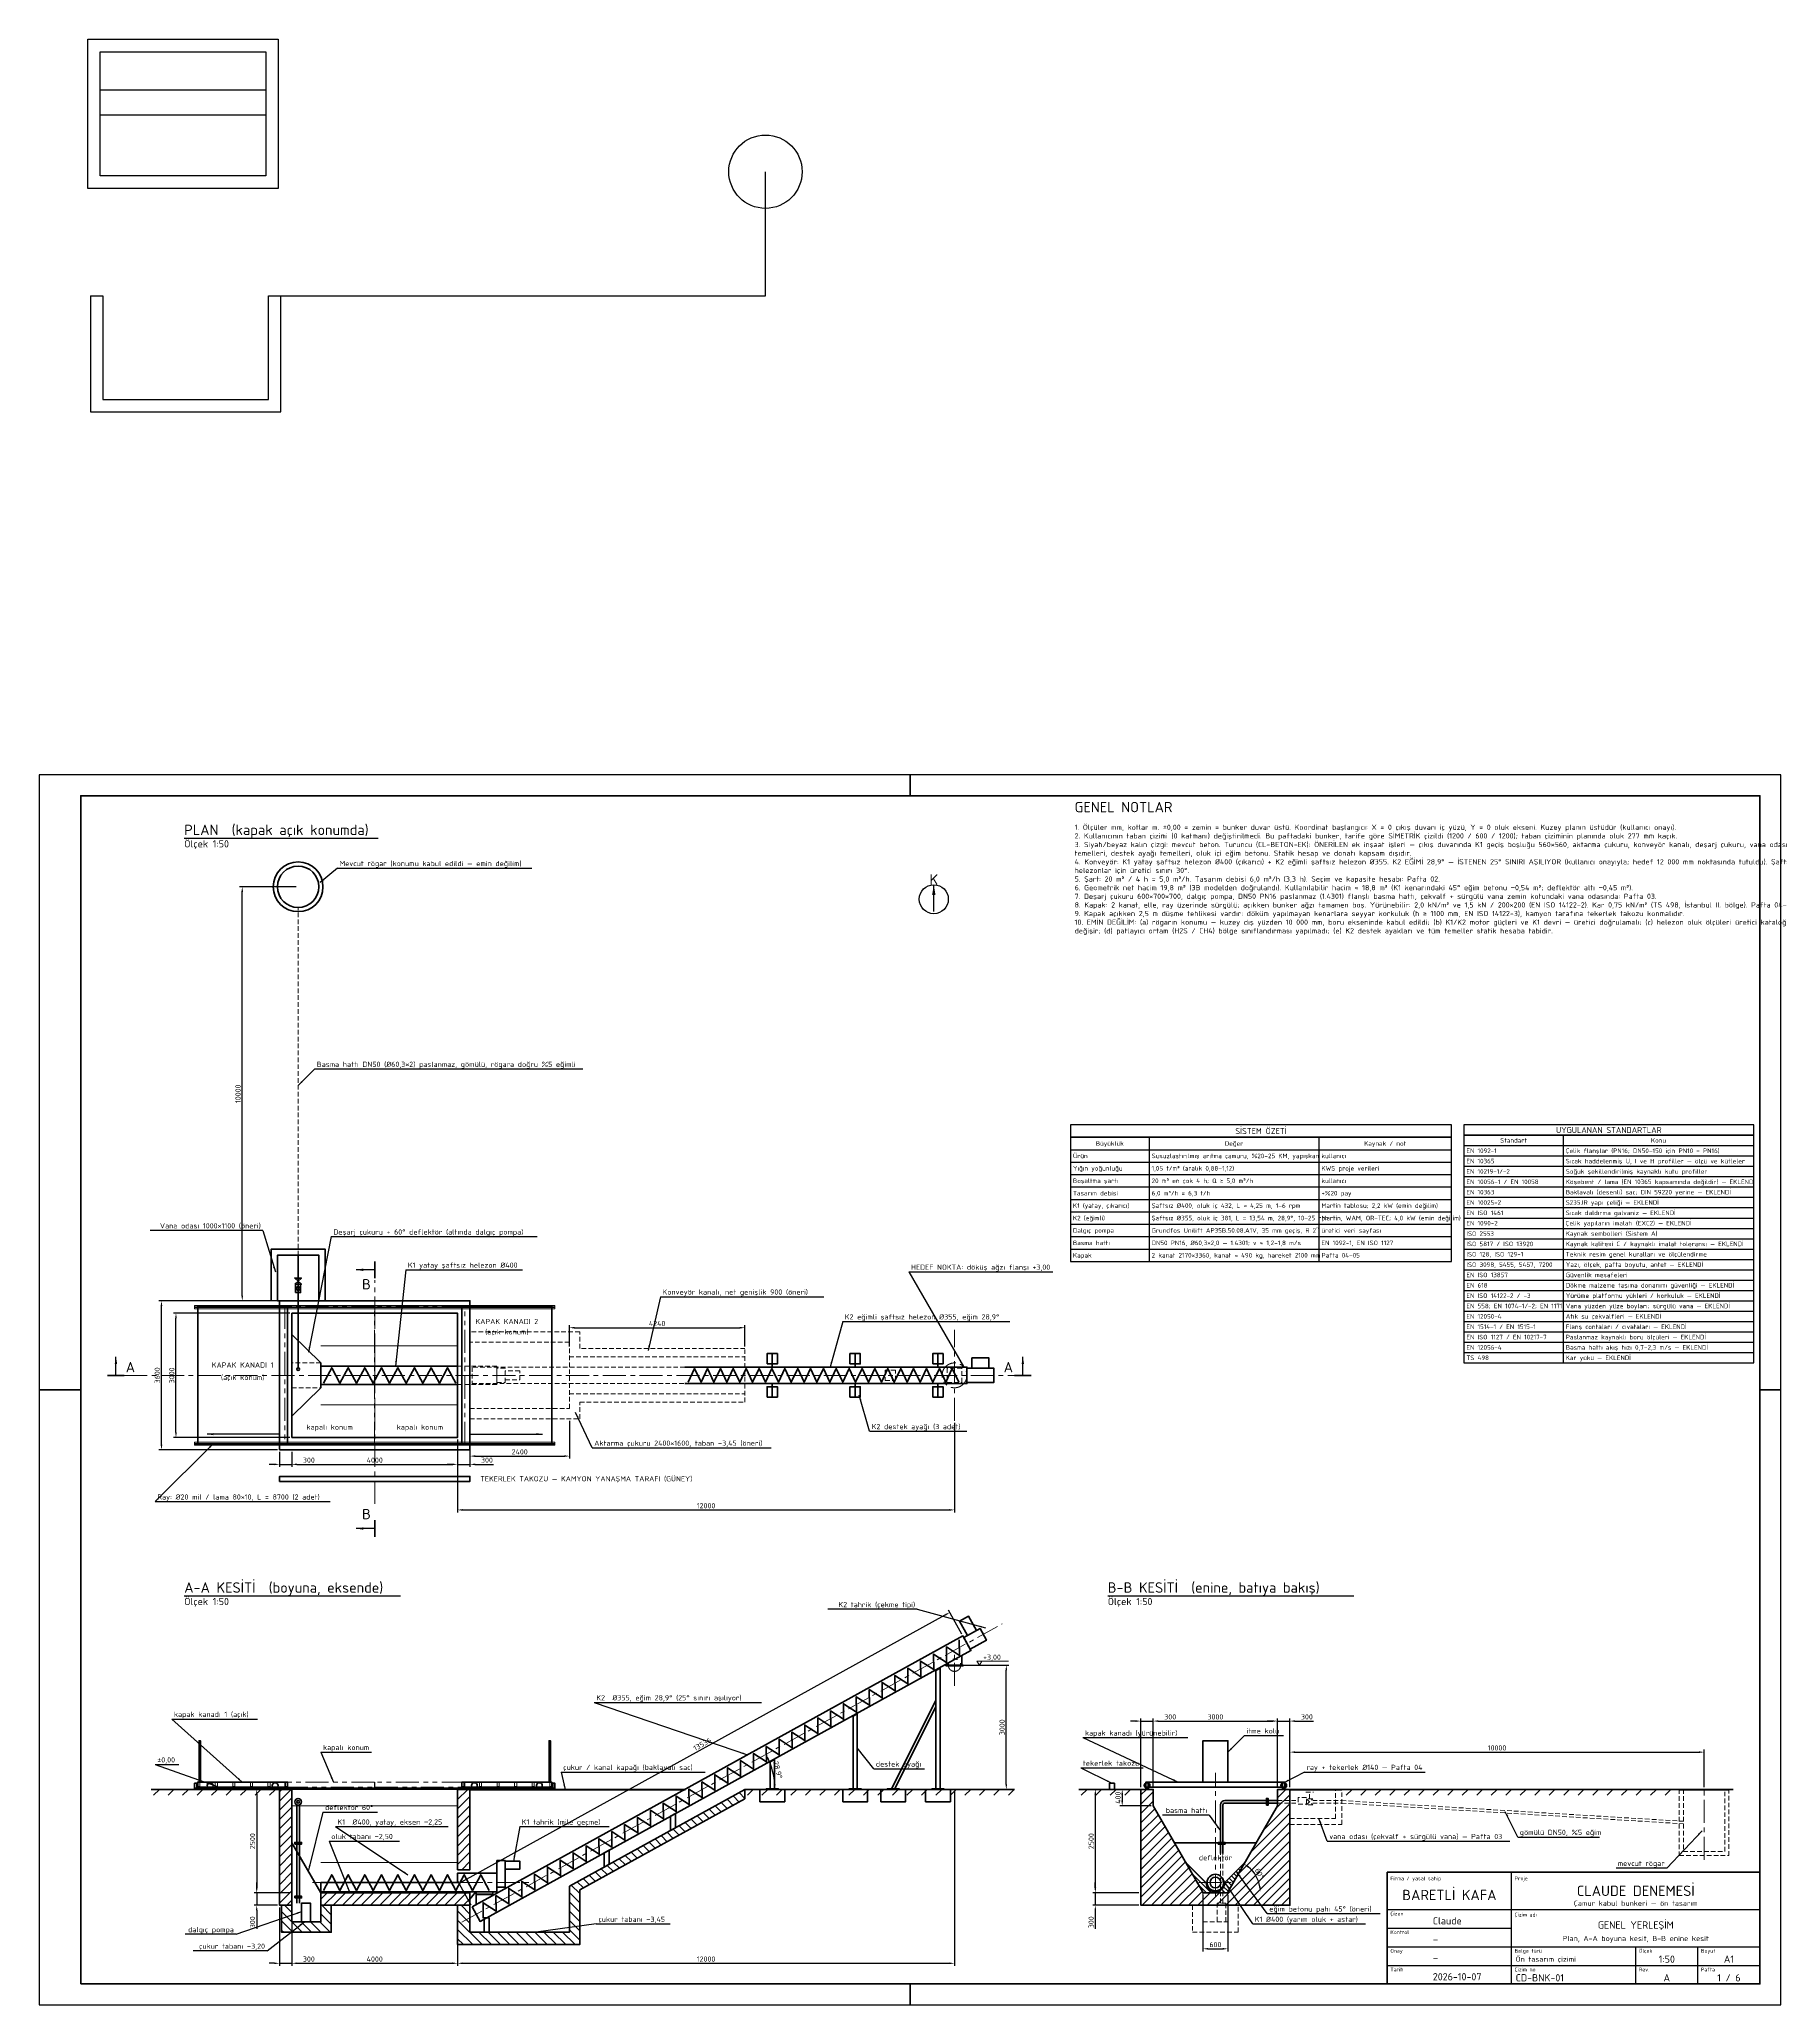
# Model space of a CAD drawing. Header units: millimetres. Extents: x 0 to 120410, y -42000 to 5469.
# Drawn here: x 0 to 42050, y -42000 to 5469 of the extents above; entities that cross this region are included whole.
import ezdxf
from ezdxf.enums import TextEntityAlignment as Align

# ---------------------------------------------------------------- set-up
doc = ezdxf.new("R2010")
doc.units = ezdxf.units.MM
for name, pattern in [('CENTER', [50.8, 31.75, -6.35, 6.35, -6.35]), ('HIDDEN', [9.525, 6.35, -3.175]), ('PHANTOM', [63.5, 31.75, -6.35, 6.35, -6.35, 6.35, -6.35])]:
    doc.linetypes.add(name, pattern=pattern)
for name, color, linetype, lineweight in [('CL-ANTET', 7, 'Continuous', 70), ('CL-ANTET-INCE', 7, 'Continuous', 25), ('CL-BETON', 7, 'Continuous', 50), ('CL-BETON-EK', 30, 'Continuous', 50), ('CL-BETON-EK-G', 30, 'HIDDEN', 18), ('CL-BORU', 3, 'Continuous', 35), ('CL-BORU-G', 3, 'HIDDEN', 18), ('CL-CELIK', 4, 'Continuous', 35), ('CL-EKSEN', 1, 'CENTER', 18), ('CL-GIZLI', 9, 'HIDDEN', 18), ('CL-HAYALET', 9, 'PHANTOM', 18), ('CL-INCE', 7, 'Continuous', 18), ('CL-KAPAK', 6, 'Continuous', 35), ('CL-KONVEYOR', 5, 'Continuous', 35), ('CL-OLCU', 2, 'Continuous', 18), ('CL-TABLO', 7, 'Continuous', 25), ('CL-TARAMA', 8, 'Continuous', 18), ('CL-YAZI', 7, 'Continuous', 25), ('CL-ZEMIN', 8, 'Continuous', 35)]:
    doc.layers.add(name, color=color, linetype=linetype, lineweight=lineweight)
doc.styles.add('CL-ISO', font='isocpeur.ttf')
doc.dimstyles.new('CL-S50', dxfattribs={"dimscale": 50, "dimtxt": 2.5, "dimasz": 2.5, "dimexe": 1.25, "dimexo": 1, "dimgap": 0.8, "dimtad": 1, "dimdec": 0, "dimtxsty": 'CL-ISO', "dimcen": 2.5, "dimadec": 1, "dimazin": 0, "dimtfac": 1, "dimtmove": 0, "dimatfit": 3, "dimfxl": 1, "dimarcsym": 0})

# ---------------------------------------------------------------- blocks, each defined once
blk = doc.blocks.new('*D272')
at = {"layer": 'CL-OLCU', "color": 0, "lineweight": -2, "transparency": 16777216}
for p, q in [((5675, -28950), (5550, -28950)), ((5800, -28650), (5800, -29012)), ((5800, -28950), (6100, -28950)), ((6100, -28650), (6100, -29012)), ((6225, -28950), (6668, -28950))]:
    blk.add_line(p, q, dxfattribs=at)
at = {"layer": 'CL-OLCU', "color": 0, "transparency": 16777216}
for points in [[(5675, -28929), (5675, -28971), (5800, -28950)], [(6225, -28929), (6225, -28971), (6100, -28950)]]:
    blk.add_solid(points, dxfattribs=at)
at = {"layer": 'Defpoints', "color": 0, "transparency": 16777216}
for p in [(5800, -28600), (6100, -28600), (6100, -28950)]:
    blk.add_point(p, dxfattribs=at)
at = {"layer": 'CL-OLCU', "color": 0, "transparency": 16777216, "insert": (6509, -28848), "char_height": 125, "attachment_point": 5, "style": 'CL-ISO'}
blk.add_mtext('300', dxfattribs=at)
blk = doc.blocks.new('*D273')
at = {"layer": 'CL-OLCU', "color": 0, "lineweight": -2, "transparency": 16777216}
for p, q in [((6100, -28650), (6100, -29012)), ((6225, -28950), (9975, -28950)), ((10100, -28650), (10100, -29012))]:
    blk.add_line(p, q, dxfattribs=at)
at = {"layer": 'CL-OLCU', "color": 0, "transparency": 16777216}
for points in [[(6225, -28929), (6225, -28971), (6100, -28950)], [(9975, -28929), (9975, -28971), (10100, -28950)]]:
    blk.add_solid(points, dxfattribs=at)
at = {"layer": 'Defpoints', "color": 0, "transparency": 16777216}
for p in [(6100, -28600), (10100, -28600), (10100, -28950)]:
    blk.add_point(p, dxfattribs=at)
at = {"layer": 'CL-OLCU', "color": 0, "transparency": 16777216, "insert": (8100, -28848), "char_height": 125, "attachment_point": 5, "style": 'CL-ISO'}
blk.add_mtext('4000', dxfattribs=at)
blk = doc.blocks.new('*D274')
at = {"layer": 'CL-OLCU', "color": 0, "lineweight": -2, "transparency": 16777216}
for p, q in [((9975, -28950), (9850, -28950)), ((10100, -28650), (10100, -29012)), ((10100, -28950), (10400, -28950)), ((10400, -28650), (10400, -29012)), ((10525, -28950), (10968, -28950))]:
    blk.add_line(p, q, dxfattribs=at)
at = {"layer": 'CL-OLCU', "color": 0, "transparency": 16777216}
for points in [[(9975, -28929), (9975, -28971), (10100, -28950)], [(10525, -28929), (10525, -28971), (10400, -28950)]]:
    blk.add_solid(points, dxfattribs=at)
at = {"layer": 'Defpoints', "color": 0, "transparency": 16777216}
for p in [(10100, -28600), (10400, -28600), (10400, -28950)]:
    blk.add_point(p, dxfattribs=at)
at = {"layer": 'CL-OLCU', "color": 0, "transparency": 16777216, "insert": (10809, -28848), "char_height": 125, "attachment_point": 5, "style": 'CL-ISO'}
blk.add_mtext('300', dxfattribs=at)
blk = doc.blocks.new('*D275')
at = {"layer": 'CL-OLCU', "color": 0, "lineweight": -2, "transparency": 16777216}
for p, q in [((22100, -27950), (22100, -30112)), ((10100, -28350), (10100, -30112)), ((10225, -30050), (21975, -30050))]:
    blk.add_line(p, q, dxfattribs=at)
at = {"layer": 'CL-OLCU', "color": 0, "transparency": 16777216}
for points in [[(10225, -30029), (10225, -30071), (10100, -30050)], [(21975, -30029), (21975, -30071), (22100, -30050)]]:
    blk.add_solid(points, dxfattribs=at)
at = {"layer": 'Defpoints', "color": 0, "transparency": 16777216}
for p in [(22100, -27900), (10100, -28300), (22100, -30050)]:
    blk.add_point(p, dxfattribs=at)
at = {"layer": 'CL-OLCU', "color": 0, "transparency": 16777216, "insert": (16100, -29948), "char_height": 125, "attachment_point": 5, "style": 'CL-ISO'}
blk.add_mtext('12000', dxfattribs=at)
blk = doc.blocks.new('*D276')
at = {"layer": 'CL-OLCU', "color": 0, "lineweight": -2, "transparency": 16777216}
for p, q in [((6050, -25300), (3238, -25300)), ((3300, -28175), (3300, -25425)), ((6050, -28300), (3238, -28300))]:
    blk.add_line(p, q, dxfattribs=at)
at = {"layer": 'CL-OLCU', "color": 0, "transparency": 16777216}
for points in [[(3279, -25425), (3321, -25425), (3300, -25300)], [(3279, -28175), (3321, -28175), (3300, -28300)]]:
    blk.add_solid(points, dxfattribs=at)
at = {"layer": 'Defpoints', "color": 0, "transparency": 16777216}
for p in [(3300, -25300), (6100, -25300), (6100, -28300)]:
    blk.add_point(p, dxfattribs=at)
at = {"layer": 'CL-OLCU', "color": 0, "transparency": 16777216, "insert": (3197, -26800), "char_height": 125, "attachment_point": 5, "rotation": 90, "style": 'CL-ISO'}
blk.add_mtext('3000', dxfattribs=at)
blk = doc.blocks.new('*D277')
at = {"layer": 'CL-OLCU', "color": 0, "lineweight": -2, "transparency": 16777216}
for p, q in [((5750, -25000), (2888, -25000)), ((2950, -28475), (2950, -25125)), ((5750, -28600), (2888, -28600))]:
    blk.add_line(p, q, dxfattribs=at)
at = {"layer": 'CL-OLCU', "color": 0, "transparency": 16777216}
for points in [[(2929, -25125), (2971, -25125), (2950, -25000)], [(2929, -28475), (2971, -28475), (2950, -28600)]]:
    blk.add_solid(points, dxfattribs=at)
at = {"layer": 'Defpoints', "color": 0, "transparency": 16777216}
for p in [(2950, -25000), (5800, -25000), (5800, -28600)]:
    blk.add_point(p, dxfattribs=at)
at = {"layer": 'CL-OLCU', "color": 0, "transparency": 16777216, "insert": (2847, -26800), "char_height": 125, "attachment_point": 5, "rotation": 90, "style": 'CL-ISO'}
blk.add_mtext('3600', dxfattribs=at)
blk = doc.blocks.new('*D278')
at = {"layer": 'CL-OLCU', "color": 0, "lineweight": -2, "transparency": 16777216}
for p, q in [((6200, -15000), (4838, -15000)), ((4900, -24875), (4900, -15125)), ((6200, -25000), (4838, -25000))]:
    blk.add_line(p, q, dxfattribs=at)
at = {"layer": 'CL-OLCU', "color": 0, "transparency": 16777216}
for points in [[(4879, -15125), (4921, -15125), (4900, -15000)], [(4879, -24875), (4921, -24875), (4900, -25000)]]:
    blk.add_solid(points, dxfattribs=at)
at = {"layer": 'Defpoints', "color": 0, "transparency": 16777216}
for p in [(4900, -15000), (6250, -15000), (6250, -25000)]:
    blk.add_point(p, dxfattribs=at)
at = {"layer": 'CL-OLCU', "color": 0, "transparency": 16777216, "insert": (4798, -20000), "char_height": 125, "attachment_point": 5, "rotation": 90, "style": 'CL-ISO'}
blk.add_mtext('10000', dxfattribs=at)
blk = doc.blocks.new('*D279')
at = {"layer": 'CL-OLCU', "color": 0, "lineweight": -2, "transparency": 16777216}
for p, q in [((10400, -27900), (10400, -28812)), ((12800, -27900), (12800, -28812)), ((10525, -28750), (12675, -28750))]:
    blk.add_line(p, q, dxfattribs=at)
at = {"layer": 'CL-OLCU', "color": 0, "transparency": 16777216}
for points in [[(10525, -28729), (10525, -28771), (10400, -28750)], [(12675, -28729), (12675, -28771), (12800, -28750)]]:
    blk.add_solid(points, dxfattribs=at)
at = {"layer": 'Defpoints', "color": 0, "transparency": 16777216}
for p in [(10400, -27850), (12800, -27850), (12800, -28750)]:
    blk.add_point(p, dxfattribs=at)
at = {"layer": 'CL-OLCU', "color": 0, "transparency": 16777216, "insert": (11600, -28648), "char_height": 125, "attachment_point": 5, "style": 'CL-ISO'}
blk.add_mtext('2400', dxfattribs=at)
blk = doc.blocks.new('*D280')
at = {"layer": 'CL-OLCU', "color": 0, "lineweight": -2, "transparency": 16777216}
for p, q in [((12800, -26100), (12800, -25588)), ((17040, -26100), (17040, -25588)), ((12925, -25650), (16915, -25650))]:
    blk.add_line(p, q, dxfattribs=at)
at = {"layer": 'CL-OLCU', "color": 0, "transparency": 16777216}
for points in [[(12925, -25629), (12925, -25671), (12800, -25650)], [(16915, -25629), (16915, -25671), (17040, -25650)]]:
    blk.add_solid(points, dxfattribs=at)
at = {"layer": 'Defpoints', "color": 0, "transparency": 16777216}
for p in [(17040, -25650), (12800, -26150), (17040, -26150)]:
    blk.add_point(p, dxfattribs=at)
at = {"layer": 'CL-OLCU', "color": 0, "transparency": 16777216, "insert": (14920, -25548), "char_height": 125, "attachment_point": 5, "style": 'CL-ISO'}
blk.add_mtext('4240', dxfattribs=at)
blk = doc.blocks.new('*D281')
at = {"layer": 'CL-OLCU', "color": 0, "lineweight": -2, "transparency": 16777216}
for p, q in [((5800, -39650), (5800, -41062)), ((6100, -39650), (6100, -41062)), ((5675, -41000), (5550, -41000)), ((5800, -41000), (6100, -41000)), ((6225, -41000), (6668, -41000))]:
    blk.add_line(p, q, dxfattribs=at)
at = {"layer": 'CL-OLCU', "color": 0, "transparency": 16777216}
for points in [[(5675, -40979), (5675, -41021), (5800, -41000)], [(6225, -40979), (6225, -41021), (6100, -41000)]]:
    blk.add_solid(points, dxfattribs=at)
at = {"layer": 'Defpoints', "color": 0, "transparency": 16777216}
for p in [(5800, -39600), (6100, -39600), (6100, -41000)]:
    blk.add_point(p, dxfattribs=at)
at = {"layer": 'CL-OLCU', "color": 0, "transparency": 16777216, "insert": (6509, -40898), "char_height": 125, "attachment_point": 5, "style": 'CL-ISO'}
blk.add_mtext('300', dxfattribs=at)
blk = doc.blocks.new('*D282')
at = {"layer": 'CL-OLCU', "color": 0, "lineweight": -2, "transparency": 16777216}
for p, q in [((6100, -39650), (6100, -41062)), ((10100, -39650), (10100, -41062)), ((6225, -41000), (9975, -41000))]:
    blk.add_line(p, q, dxfattribs=at)
at = {"layer": 'CL-OLCU', "color": 0, "transparency": 16777216}
for points in [[(6225, -40979), (6225, -41021), (6100, -41000)], [(9975, -40979), (9975, -41021), (10100, -41000)]]:
    blk.add_solid(points, dxfattribs=at)
at = {"layer": 'Defpoints', "color": 0, "transparency": 16777216}
for p in [(6100, -39600), (10100, -39600), (10100, -41000)]:
    blk.add_point(p, dxfattribs=at)
at = {"layer": 'CL-OLCU', "color": 0, "transparency": 16777216, "insert": (8100, -40898), "char_height": 125, "attachment_point": 5, "style": 'CL-ISO'}
blk.add_mtext('4000', dxfattribs=at)
blk = doc.blocks.new('*D283')
at = {"layer": 'CL-OLCU', "color": 0, "lineweight": -2, "transparency": 16777216}
for p, q in [((22100, -36850), (22100, -41062)), ((10100, -39650), (10100, -41062)), ((10225, -41000), (21975, -41000))]:
    blk.add_line(p, q, dxfattribs=at)
at = {"layer": 'CL-OLCU', "color": 0, "transparency": 16777216}
for points in [[(10225, -40979), (10225, -41021), (10100, -41000)], [(21975, -40979), (21975, -41021), (22100, -41000)]]:
    blk.add_solid(points, dxfattribs=at)
at = {"layer": 'Defpoints', "color": 0, "transparency": 16777216}
for p in [(22100, -36800), (10100, -39600), (22100, -41000)]:
    blk.add_point(p, dxfattribs=at)
at = {"layer": 'CL-OLCU', "color": 0, "transparency": 16777216, "insert": (16100, -40898), "char_height": 125, "attachment_point": 5, "style": 'CL-ISO'}
blk.add_mtext('12000', dxfattribs=at)
blk = doc.blocks.new('*D284')
at = {"layer": 'CL-OLCU', "color": 0, "lineweight": -2, "transparency": 16777216}
for p, q in [((22150, -33800), (23413, -33800)), ((23350, -36675), (23350, -33925)), ((22150, -36800), (23413, -36800))]:
    blk.add_line(p, q, dxfattribs=at)
at = {"layer": 'CL-OLCU', "color": 0, "transparency": 16777216}
for points in [[(23329, -33925), (23371, -33925), (23350, -33800)], [(23329, -36675), (23371, -36675), (23350, -36800)]]:
    blk.add_solid(points, dxfattribs=at)
at = {"layer": 'Defpoints', "color": 0, "transparency": 16777216}
for p in [(22100, -33800), (23350, -33800), (22100, -36800)]:
    blk.add_point(p, dxfattribs=at)
at = {"layer": 'CL-OLCU', "color": 0, "transparency": 16777216, "insert": (23248, -35300), "char_height": 125, "attachment_point": 5, "rotation": 90, "style": 'CL-ISO'}
blk.add_mtext('3000', dxfattribs=at)
blk = doc.blocks.new('*D285')
at = {"layer": 'CL-OLCU', "color": 0, "lineweight": -2, "transparency": 16777216}
for p, q in [((6050, -36800), (5188, -36800)), ((5250, -36925), (5250, -39175)), ((6050, -39300), (5188, -39300))]:
    blk.add_line(p, q, dxfattribs=at)
at = {"layer": 'CL-OLCU', "color": 0, "transparency": 16777216}
for points in [[(5229, -36925), (5271, -36925), (5250, -36800)], [(5229, -39175), (5271, -39175), (5250, -39300)]]:
    blk.add_solid(points, dxfattribs=at)
at = {"layer": 'Defpoints', "color": 0, "transparency": 16777216}
for p in [(6100, -36800), (5250, -39300), (6100, -39300)]:
    blk.add_point(p, dxfattribs=at)
at = {"layer": 'CL-OLCU', "color": 0, "transparency": 16777216, "insert": (5147, -38050), "char_height": 125, "attachment_point": 5, "rotation": 90, "style": 'CL-ISO'}
blk.add_mtext('2500', dxfattribs=at)
blk = doc.blocks.new('*D286')
at = {"layer": 'CL-OLCU', "color": 0, "lineweight": -2, "transparency": 16777216}
for p, q in [((5750, -39300), (5188, -39300)), ((5250, -39175), (5250, -39050)), ((5250, -39300), (5250, -39600)), ((5750, -39600), (5188, -39600)), ((5250, -39725), (5250, -40168))]:
    blk.add_line(p, q, dxfattribs=at)
at = {"layer": 'CL-OLCU', "color": 0, "transparency": 16777216}
for points in [[(5229, -39175), (5271, -39175), (5250, -39300)], [(5229, -39725), (5271, -39725), (5250, -39600)]]:
    blk.add_solid(points, dxfattribs=at)
at = {"layer": 'Defpoints', "color": 0, "transparency": 16777216}
for p in [(5800, -39300), (5250, -39600), (5800, -39600)]:
    blk.add_point(p, dxfattribs=at)
at = {"layer": 'CL-OLCU', "color": 0, "transparency": 16777216, "insert": (5147, -40009), "char_height": 125, "attachment_point": 5, "rotation": 90, "style": 'CL-ISO'}
blk.add_mtext('300', dxfattribs=at)
blk = doc.blocks.new('*D287')
at = {"layer": 'CL-OLCU', "color": 0, "lineweight": -2, "transparency": 16777216}
blk.add_arc((16013, -36800), 1751, 4.0908, 24.8092, dxfattribs=at)
at = {"layer": 'CL-OLCU', "color": 0, "transparency": 16777216}
for points in [[(17584, -36075), (17621, -36056), (17546, -35954)], [(17781, -36674), (17739, -36676), (17764, -36800)]]:
    blk.add_solid(points, dxfattribs=at)
at = {"layer": 'Defpoints', "color": 0, "transparency": 16777216}
for p in [(17939, -35737), (17740, -36507), (16013, -36800), (16013, -36800), (18213, -36800)]:
    blk.add_point(p, dxfattribs=at)
at = {"layer": 'CL-OLCU', "color": 0, "transparency": 16777216, "insert": (17820, -36334), "char_height": 125, "attachment_point": 5, "rotation": 284.45, "style": 'CL-ISO'}
blk.add_mtext('28,9°', dxfattribs=at)
blk = doc.blocks.new('*D288')
at = {"layer": 'CL-OLCU', "color": 0, "lineweight": -2, "transparency": 16777216}
for p, q in [((10246, -39007), (21877, -32586)), ((22277, -33051), (21957, -32471)), ((10427, -39593), (10107, -39013))]:
    blk.add_line(p, q, dxfattribs=at)
at = {"layer": 'CL-OLCU', "color": 0, "transparency": 16777216}
for points in [[(21867, -32568), (21887, -32605), (21987, -32526)], [(10236, -38989), (10256, -39025), (10137, -39067)]]:
    blk.add_solid(points, dxfattribs=at)
at = {"layer": 'Defpoints', "color": 0, "transparency": 16777216}
for p in [(21987, -32526), (22301, -33095), (10451, -39636)]:
    blk.add_point(p, dxfattribs=at)
at = {"layer": 'CL-OLCU', "color": 0, "transparency": 16777216, "insert": (16012, -35707), "char_height": 125, "attachment_point": 5, "rotation": 28.9, "style": 'CL-ISO'}
blk.add_mtext('13536', dxfattribs=at)
blk = doc.blocks.new('*D289')
at = {"layer": 'CL-OLCU', "color": 0, "lineweight": -2, "transparency": 16777216}
for p, q in [((26600, -36750), (26600, -35088)), ((26900, -36750), (26900, -35088)), ((26475, -35150), (26350, -35150)), ((26600, -35150), (26900, -35150)), ((27025, -35150), (27468, -35150))]:
    blk.add_line(p, q, dxfattribs=at)
at = {"layer": 'CL-OLCU', "color": 0, "transparency": 16777216}
for points in [[(26475, -35129), (26475, -35171), (26600, -35150)], [(27025, -35129), (27025, -35171), (26900, -35150)]]:
    blk.add_solid(points, dxfattribs=at)
at = {"layer": 'Defpoints', "color": 0, "transparency": 16777216}
for p in [(26900, -35150), (26600, -36800), (26900, -36800)]:
    blk.add_point(p, dxfattribs=at)
at = {"layer": 'CL-OLCU', "color": 0, "transparency": 16777216, "insert": (27309, -35048), "char_height": 125, "attachment_point": 5, "style": 'CL-ISO'}
blk.add_mtext('300', dxfattribs=at)
blk = doc.blocks.new('*D290')
at = {"layer": 'CL-OLCU', "color": 0, "lineweight": -2, "transparency": 16777216}
for p, q in [((26900, -36750), (26900, -35088)), ((29900, -36750), (29900, -35088)), ((27025, -35150), (29775, -35150))]:
    blk.add_line(p, q, dxfattribs=at)
at = {"layer": 'CL-OLCU', "color": 0, "transparency": 16777216}
for points in [[(27025, -35129), (27025, -35171), (26900, -35150)], [(29775, -35129), (29775, -35171), (29900, -35150)]]:
    blk.add_solid(points, dxfattribs=at)
at = {"layer": 'Defpoints', "color": 0, "transparency": 16777216}
for p in [(29900, -35150), (26900, -36800), (29900, -36800)]:
    blk.add_point(p, dxfattribs=at)
at = {"layer": 'CL-OLCU', "color": 0, "transparency": 16777216, "insert": (28400, -35048), "char_height": 125, "attachment_point": 5, "style": 'CL-ISO'}
blk.add_mtext('3000', dxfattribs=at)
blk = doc.blocks.new('*D291')
at = {"layer": 'CL-OLCU', "color": 0, "lineweight": -2, "transparency": 16777216}
for p, q in [((29900, -36750), (29900, -35088)), ((30200, -36750), (30200, -35088)), ((29775, -35150), (29650, -35150)), ((29900, -35150), (30200, -35150)), ((30325, -35150), (30768, -35150))]:
    blk.add_line(p, q, dxfattribs=at)
at = {"layer": 'CL-OLCU', "color": 0, "transparency": 16777216}
for points in [[(29775, -35129), (29775, -35171), (29900, -35150)], [(30325, -35129), (30325, -35171), (30200, -35150)]]:
    blk.add_solid(points, dxfattribs=at)
at = {"layer": 'Defpoints', "color": 0, "transparency": 16777216}
for p in [(30200, -35150), (29900, -36800), (30200, -36800)]:
    blk.add_point(p, dxfattribs=at)
at = {"layer": 'CL-OLCU', "color": 0, "transparency": 16777216, "insert": (30609, -35048), "char_height": 125, "attachment_point": 5, "style": 'CL-ISO'}
blk.add_mtext('300', dxfattribs=at)
blk = doc.blocks.new('*D292')
at = {"layer": 'CL-OLCU', "color": 0, "lineweight": -2, "transparency": 16777216}
for p, q in [((26850, -36800), (26088, -36800)), ((26150, -36925), (26150, -37075)), ((26850, -37200), (26088, -37200))]:
    blk.add_line(p, q, dxfattribs=at)
at = {"layer": 'CL-OLCU', "color": 0, "transparency": 16777216}
for points in [[(26129, -36925), (26171, -36925), (26150, -36800)], [(26129, -37075), (26171, -37075), (26150, -37200)]]:
    blk.add_solid(points, dxfattribs=at)
at = {"layer": 'Defpoints', "color": 0, "transparency": 16777216}
for p in [(26900, -36800), (26150, -37200), (26900, -37200)]:
    blk.add_point(p, dxfattribs=at)
at = {"layer": 'CL-OLCU', "color": 0, "transparency": 16777216, "insert": (26048, -37000), "char_height": 125, "attachment_point": 5, "rotation": 90, "style": 'CL-ISO'}
blk.add_mtext('400', dxfattribs=at)
blk = doc.blocks.new('*D293')
at = {"layer": 'CL-OLCU', "color": 0, "lineweight": -2, "transparency": 16777216}
for p, q in [((26550, -36800), (25438, -36800)), ((25500, -36925), (25500, -39175)), ((26550, -39300), (25438, -39300))]:
    blk.add_line(p, q, dxfattribs=at)
at = {"layer": 'CL-OLCU', "color": 0, "transparency": 16777216}
for points in [[(25479, -36925), (25521, -36925), (25500, -36800)], [(25479, -39175), (25521, -39175), (25500, -39300)]]:
    blk.add_solid(points, dxfattribs=at)
at = {"layer": 'Defpoints', "color": 0, "transparency": 16777216}
for p in [(26600, -36800), (25500, -39300), (26600, -39300)]:
    blk.add_point(p, dxfattribs=at)
at = {"layer": 'CL-OLCU', "color": 0, "transparency": 16777216, "insert": (25398, -38050), "char_height": 125, "attachment_point": 5, "rotation": 90, "style": 'CL-ISO'}
blk.add_mtext('2500', dxfattribs=at)
blk = doc.blocks.new('*D294')
at = {"layer": 'CL-OLCU', "color": 0, "lineweight": -2, "transparency": 16777216}
for p, q in [((26550, -39300), (25438, -39300)), ((25500, -39175), (25500, -39050)), ((25500, -39300), (25500, -39600)), ((26550, -39600), (25438, -39600)), ((25500, -39725), (25500, -40168))]:
    blk.add_line(p, q, dxfattribs=at)
at = {"layer": 'CL-OLCU', "color": 0, "transparency": 16777216}
for points in [[(25479, -39175), (25521, -39175), (25500, -39300)], [(25479, -39725), (25521, -39725), (25500, -39600)]]:
    blk.add_solid(points, dxfattribs=at)
at = {"layer": 'Defpoints', "color": 0, "transparency": 16777216}
for p in [(26600, -39300), (25500, -39600), (26600, -39600)]:
    blk.add_point(p, dxfattribs=at)
at = {"layer": 'CL-OLCU', "color": 0, "transparency": 16777216, "insert": (25398, -40009), "char_height": 125, "attachment_point": 5, "rotation": 90, "style": 'CL-ISO'}
blk.add_mtext('300', dxfattribs=at)
blk = doc.blocks.new('*D295')
at = {"layer": 'CL-OLCU', "color": 0, "lineweight": -2, "transparency": 16777216}
for p, q in [((28100, -39350), (28100, -40712)), ((28700, -39350), (28700, -40712)), ((28225, -40650), (28575, -40650))]:
    blk.add_line(p, q, dxfattribs=at)
at = {"layer": 'CL-OLCU', "color": 0, "transparency": 16777216}
for points in [[(28225, -40629), (28225, -40671), (28100, -40650)], [(28575, -40629), (28575, -40671), (28700, -40650)]]:
    blk.add_solid(points, dxfattribs=at)
at = {"layer": 'Defpoints', "color": 0, "transparency": 16777216}
for p in [(28100, -39300), (28700, -39300), (28700, -40650)]:
    blk.add_point(p, dxfattribs=at)
at = {"layer": 'CL-OLCU', "color": 0, "transparency": 16777216, "insert": (28400, -40548), "char_height": 125, "attachment_point": 5, "style": 'CL-ISO'}
blk.add_mtext('600', dxfattribs=at)
blk = doc.blocks.new('*D296')
at = {"layer": 'CL-OLCU', "color": 0, "lineweight": -2, "transparency": 16777216}
blk.add_arc((28700, -39278), 784, 9.1446, 50.8554, dxfattribs=at)
at = {"layer": 'CL-OLCU', "color": 0, "transparency": 16777216}
for points in [[(29183, -38688), (29207, -38653), (29092, -38599)], [(29495, -39152), (29453, -39156), (29484, -39278)]]:
    blk.add_solid(points, dxfattribs=at)
at = {"layer": 'Defpoints', "color": 0, "transparency": 16777216}
for p in [(29150, -38499), (28700, -39278), (28700, -39278), (29437, -39010), (29700, -39278)]:
    blk.add_point(p, dxfattribs=at)
at = {"layer": 'CL-OLCU', "color": 0, "transparency": 16777216, "insert": (29468, -38835), "char_height": 125, "attachment_point": 5, "rotation": 300, "style": 'CL-ISO'}
blk.add_mtext('60°', dxfattribs=at)
blk = doc.blocks.new('*D297')
at = {"layer": 'CL-OLCU', "color": 0, "lineweight": -2, "transparency": 16777216}
for p, q in [((30200, -36750), (30200, -35838)), ((30325, -35900), (40075, -35900)), ((40200, -36750), (40200, -35838))]:
    blk.add_line(p, q, dxfattribs=at)
at = {"layer": 'CL-OLCU', "color": 0, "transparency": 16777216}
for points in [[(30325, -35879), (30325, -35921), (30200, -35900)], [(40075, -35879), (40075, -35921), (40200, -35900)]]:
    blk.add_solid(points, dxfattribs=at)
at = {"layer": 'Defpoints', "color": 0, "transparency": 16777216}
for p in [(40200, -35900), (30200, -36800), (40200, -36800)]:
    blk.add_point(p, dxfattribs=at)
at = {"layer": 'CL-OLCU', "color": 0, "transparency": 16777216, "insert": (35200, -35798), "char_height": 125, "attachment_point": 5, "style": 'CL-ISO'}
blk.add_mtext('10000', dxfattribs=at)

msp = doc.modelspace()

# ---------------------------------------------------------------- hatches: boundary and pattern name
at = {"layer": 'CL-TARAMA'}
h = msp.add_hatch(dxfattribs=at)
h.set_pattern_fill('ANSI31', color=256, scale=50, style=0)
h.paths.add_polyline_path([(5800, -36800), (6100, -36800), (6100, -39600), (5800, -39600)])
h = msp.add_hatch(dxfattribs=at)
h.set_pattern_fill('ANSI31', color=256, scale=50, style=0)
h.paths.add_polyline_path([(10100, -36800), (10400, -36800), (10400, -38740), (10100, -38740)])
h = msp.add_hatch(dxfattribs=at)
h.set_pattern_fill('ANSI31', color=256, scale=50, angle=90, style=0)
h.paths.add_polyline_path([(10100, -39600), (10400, -39600), (10400, -40250), (12800, -40250), (12800, -39139.88), (17040, -36800), (17040, -37028), (13050, -39229.87), (13050, -40550), (10100, -40550)])
h = msp.add_hatch(dxfattribs=at)
h.set_pattern_fill('ANSI31', color=256, scale=50, style=0)
h.paths.add_polyline_path([(26600, -36800), (26900, -36800), (26900, -37200), (28100, -39278.46), (28100, -39300), (28700, -39300), (28700, -39278.46), (29900, -37200), (29900, -36800), (30200, -36800), (30200, -39600), (26600, -39600)])
h = msp.add_hatch(dxfattribs=at)
h.set_pattern_fill('ANSI31', color=256, scale=25, angle=90, style=0)
edge = h.paths.add_edge_path()
edge.add_line((28172, -39050), (28178, -39050))
edge.add_arc((28400, -39050), 222, 179.999957, 270.000043)
edge.add_line((28400, -39272), (28400, -39300))
edge.add_line((28400, -39300), (28100, -39300))
edge.add_line((28100, -39300), (28100, -39278.46))
edge.add_line((28100, -39278.46), (27689.5, -38567.5))
edge.add_line((27689.5, -38567.5), (28172, -39050))
h = msp.add_hatch(dxfattribs=at)
h.set_pattern_fill('ANSI31', color=256, scale=25, angle=90, style=0)
edge = h.paths.add_edge_path()
edge.add_line((28628, -39050), (29110.5, -38567.5))
edge.add_line((29110.5, -38567.5), (28700, -39278.46))
edge.add_line((28700, -39278.46), (28700, -39300))
edge.add_line((28700, -39300), (28400, -39300))
edge.add_line((28400, -39300), (28400, -39272))
edge.add_arc((28400, -39050), 222, 269.999957, 360.000043)
edge.add_line((28622, -39050), (28628, -39050))
h = msp.add_hatch(dxfattribs=at)
h.set_pattern_fill('ANSI31', color=256, scale=50, style=0)
h.paths.add_polyline_path([(6800, -39300), (10400, -39300), (10400, -39600), (6800, -39600)])
h = msp.add_hatch(dxfattribs=at)
h.set_pattern_fill('ANSI31', color=256, scale=50, angle=90, style=0)
h.paths.add_polyline_path([(5850, -39600), (6100, -39600), (6100, -40000), (6800, -40000), (6800, -39600), (7050, -39600), (7050, -40250), (5850, -40250)])

# ---------------------------------------------------------------- linework, layer by layer
for p, q in [((1469.25, 4245.17), (5469.25, 4245.17)), ((1469.25, 3645.17), (5469.25, 3645.17)), ((17535.32, -729.35), (17535.32, 2270.65)), ((1235.32, -729.35), (1235.32, -3529.35)), ((1235.32, -729.35), (1535.32, -729.35)), ((1535.32, -729.35), (1535.32, -3229.35)), ((5535.32, -3229.35), (5535.32, -729.35)), ((5535.32, -729.35), (5835.32, -729.35)), ((5535.32, -729.35), (17535.32, -729.35)), ((5835.32, -3529.35), (5835.32, -729.35)), ((1535.32, -3229.35), (5535.32, -3229.35)), ((1235.32, -3529.35), (5835.32, -3529.35))]:
    msp.add_line(p, q)
for points in [[(5769.25, 5468.54), (5769.25, 1868.54), (1169.25, 1868.54), (1169.25, 5468.54)], [(5469.25, 5168.54), (5469.25, 2168.54), (1469.25, 2168.54), (1469.25, 5168.54)]]:
    msp.add_lwpolyline(points, close=True)
msp.add_circle((17535.32, 2270.65), 885.96)
at = {"layer": 'CL-ANTET'}
for p, q in [((21025, -12300), (21025, -12800)), ((8100, -24050), (8100, -24450)), ((1650, -26800), (2050, -26800)), ((23950, -26800), (23550, -26800)), ((0, -27150), (1000, -27150)), ((42050, -27150), (41550, -27150)), ((8100, -30700), (8100, -30300)), ((21025, -42000), (21025, -41500))]:
    msp.add_line(p, q, dxfattribs=at)
for points in [[(1000, -41500), (41550, -41500), (41550, -12800), (1000, -12800)], [(32550, -41500), (41550, -41500), (41550, -38800), (32550, -38800)]]:
    msp.add_lwpolyline(points, close=True, dxfattribs=at)
at = {"layer": 'CL-ANTET-INCE'}
for p, q in [((35550, -41500), (35550, -38800)), ((32550, -39700), (41550, -39700)), ((32550, -40150), (35550, -40150)), ((32550, -40600), (35550, -40600)), ((35550, -40600), (41550, -40600)), ((38550, -41500), (38550, -40600)), ((40050, -41500), (40050, -40600)), ((32550, -41050), (41550, -41050))]:
    msp.add_line(p, q, dxfattribs=at)
msp.add_lwpolyline([(0, -42000), (42050, -42000), (42050, -12300), (0, -12300)], close=True, dxfattribs=at)
at = {"layer": 'CL-BETON'}
for points in [[(5800, -28600), (10400, -28600), (10400, -25000), (5800, -25000)], [(6100, -28300), (10100, -28300), (10100, -25300), (6100, -25300)], [(5800, -36800), (6100, -36800), (6100, -39600), (5800, -39600)], [(10100, -36800), (10400, -36800), (10400, -38740), (10100, -38740)], [(26600, -36800), (26900, -36800), (26900, -37200), (28100, -39278.46), (28100, -39300), (28700, -39300), (28700, -39278.46), (29900, -37200), (29900, -36800), (30200, -36800), (30200, -39600), (26600, -39600)], [(39600, -36810), (40800, -36810), (40800, -36800), (39600, -36800)], [(6800, -39300), (10400, -39300), (10400, -39600), (6800, -39600)]]:
    msp.add_lwpolyline(points, close=True, dxfattribs=at)
for radius in [600, 500]:
    msp.add_circle((6250, -15000), radius, dxfattribs=at)
at = {"layer": 'CL-BETON-EK'}
msp.add_lwpolyline([(5600, -25000), (5600, -23750), (6900, -23750), (6900, -25000)], dxfattribs=at)
for points in [[(5750, -25000), (6750, -25000), (6750, -23900), (5750, -23900)], [(10100, -39600), (10400, -39600), (10400, -40250), (12800, -40250), (12800, -39139.88), (17040, -36800), (17040, -37028), (13050, -39229.87), (13050, -40550), (10100, -40550)], [(17400, -37100), (18000, -37100), (18000, -36800), (17400, -36800)], [(19400, -37100), (20000, -37100), (20000, -36800), (19400, -36800)], [(20320, -37100), (20920, -37100), (20920, -36800), (20320, -36800)], [(21400, -37100), (22000, -37100), (22000, -36800), (21400, -36800)], [(5850, -39600), (6100, -39600), (6100, -40000), (6800, -40000), (6800, -39600), (7050, -39600), (7050, -40250), (5850, -40250)]]:
    msp.add_lwpolyline(points, close=True, dxfattribs=at)
for points in [[(28172, -39050), (28178, -39050, 0.414214), (28400, -39272), (28400, -39300), (28100, -39300), (28100, -39278.46), (27689.5, -38567.5)], [(28628, -39050), (29110.5, -38567.5), (28700, -39278.46), (28700, -39300), (28400, -39300), (28400, -39272, 0.414214), (28622, -39050)]]:
    msp.add_lwpolyline(points, format="xyb", close=True, dxfattribs=at)
at = {"layer": 'CL-BETON-EK-G', "ltscale": 17.5}
for p, q in [((12800, -26350), (17040, -26350)), ((12800, -27250), (17040, -27250))]:
    msp.add_line(p, q, dxfattribs=at)
for points in [[(10400, -27850), (13050, -27850), (13050, -27450), (17040, -27450), (17040, -26150), (13050, -26150), (13050, -25750), (10400, -25750)], [(30200, -37500), (31300, -37500), (31300, -36800)], [(30200, -37650), (31450, -37650), (31450, -36800)], [(27850, -39600), (27850, -40250), (28950, -40250), (28950, -39600)]]:
    msp.add_lwpolyline(points, dxfattribs=at)
for points in [[(10400, -27600), (12800, -27600), (12800, -26000), (10400, -26000)], [(6100, -27100), (6800, -27100), (6800, -26500), (6100, -26500)], [(28100, -40000), (28700, -40000), (28700, -39300), (28100, -39300)]]:
    msp.add_lwpolyline(points, close=True, dxfattribs=at)
at = {"layer": 'CL-BORU'}
for p, q in [((6250, -26620), (6250, -23900)), ((6220, -39545), (6220, -37176)), ((6280, -39545), (6280, -37176)), ((28520, -38348), (28520, -37176)), ((28580, -38348), (28580, -37176)), ((28626, -37070), (29900, -37070)), ((28626, -37130), (29900, -37130))]:
    msp.add_line(p, q, dxfattribs=at)
for points in [[(6170, -24600), (6330, -24450), (6170, -24450), (6330, -24600)], [(6190, -24800), (6310, -24800), (6310, -24600), (6190, -24600)], [(29630, -37183), (29670, -37183), (29670, -37017), (29630, -37017)], [(6167, -38120), (6333, -38120), (6333, -38080), (6167, -38080)], [(28467, -38120), (28633, -38120), (28633, -38080), (28467, -38080)], [(6167, -39420), (6333, -39420), (6333, -39380), (6167, -39380)], [(6335, -40000), (6545, -40000), (6545, -39545), (6335, -39545)]]:
    msp.add_lwpolyline(points, close=True, dxfattribs=at)
for centre, radius in [((6250, -24700), 45), ((6250, -26650), 30), ((6250, -37100), 82), ((6250, -37100), 30)]:
    msp.add_circle(centre, radius, dxfattribs=at)
for radius in [106, 46]:
    msp.add_arc((28626, -37176), radius, 90, 180, dxfattribs=at)
at = {"layer": 'CL-BORU-G', "ltscale": 17.5}
for p, q in [((6250, -23900), (6250, -15500)), ((30585, -36864), (30765, -36864)), ((30675, -37030), (30675, -36864)), ((29900, -37070), (30400, -37070)), ((29900, -37130), (30400, -37130)), ((30750, -37070), (31450, -37070)), ((30750, -37130), (31450, -37130)), ((31450, -37070), (39700, -37570)), ((31450, -37130), (39700, -37630)), ((28520, -39545), (28520, -38348)), ((28580, -39545), (28580, -38348))]:
    msp.add_line(p, q, dxfattribs=at)
for points in [[(30400, -37160), (30600, -37160), (30600, -36999), (30400, -36999)], [(30600, -37170), (30750, -37030), (30600, -37030), (30750, -37170)], [(28445, -40000), (28655, -40000), (28655, -39545), (28445, -39545)]]:
    msp.add_lwpolyline(points, close=True, dxfattribs=at)
at = {"layer": 'CL-CELIK'}
for p, q in [((17700, -26275), (17700, -26600)), ((19700, -26275), (19700, -26600)), ((21700, -26275), (21700, -26600)), ((17700, -27325), (17700, -27000)), ((19700, -27325), (19700, -27000)), ((21700, -27325), (21700, -27000)), ((6100, -38088), (6800, -39300)), ((27413, -38088), (29387, -38088))]:
    msp.add_line(p, q, dxfattribs=at)
for points in [[(6100, -27787), (6800, -27100), (6800, -26500), (6100, -25813)], [(17575, -26525), (17825, -26525), (17825, -26275), (17575, -26275)], [(19575, -26525), (19825, -26525), (19825, -26275), (19575, -26275)], [(21575, -26525), (21825, -26525), (21825, -26275), (21575, -26275)], [(17575, -27325), (17825, -27325), (17825, -27075), (17575, -27075)], [(19575, -27325), (19825, -27325), (19825, -27075), (19575, -27075)], [(21575, -27325), (21825, -27325), (21825, -27075), (21575, -27075)], [(5800, -29360), (10400, -29360), (10400, -29240), (5800, -29240)], [(21650, -36788), (21650, -33926.72), (21750, -33871.52), (21750, -36788)], [(19650, -36788), (19650, -35030.78), (19750, -34975.58), (19750, -36788)], [(17650, -36788), (17650, -36134.84), (17750, -36079.64), (17750, -36788)], [(10400, -36812), (15589.19, -36812), (15589.19, -36800), (10400, -36800)], [(17550, -36800), (17850, -36800), (17850, -36788), (17550, -36788)], [(19550, -36800), (19850, -36800), (19850, -36788), (19550, -36788)], [(20470, -36800), (20770, -36800), (20770, -36788), (20470, -36788)], [(21550, -36800), (21850, -36800), (21850, -36788), (21550, -36788)], [(25840, -36800), (25960, -36800), (25960, -36650), (25840, -36650)], [(30200, -36810), (31450, -36810), (31450, -36800), (30200, -36800)], [(15240, -37792.92), (15240, -37450.23), (15360, -37383.99), (15360, -37726.68)], [(13640, -38676.17), (13640, -38333.48), (13760, -38267.24), (13760, -38609.93)], [(10400, -39272), (10540, -39272), (10400, -39450)], [(10740, -40250), (10860, -40250), (10860, -39901.25), (10740, -39901.25)]]:
    msp.add_lwpolyline(points, close=True, dxfattribs=at)
msp.add_lwpolyline([(21650, -34650), (20580, -36788), (20660, -36788), (21650, -34800)], dxfattribs=at)
at = {"layer": 'CL-EKSEN', "ltscale": 17.5}
for p, q in [((8100, -29900), (8100, -24500)), ((22100, -27900), (22100, -25700)), ((2050, -26800), (23550, -26800)), ((10200, -40009.15), (23250, -32805.17)), ((22100, -34300), (22100, -33550)), ((28400, -39400), (28400, -36400)), ((40200, -38500), (40200, -36500)), ((6600, -39050), (11900, -39050)), ((28000, -39050), (28800, -39050))]:
    msp.add_line(p, q, dxfattribs=at)
for centre, radius in [((22100, -26800), 300), ((22100, -33800), 150)]:
    msp.add_circle(centre, radius, dxfattribs=at)
at = {"layer": 'CL-GIZLI', "ltscale": 17.5}
for points in [[(10100, -26578), (11050, -26578), (11050, -27022), (10100, -27022)], [(15589.19, -26600), (10451, -26600), (10451, -27000), (15589.19, -27000)], [(39600, -36800), (39600, -38400), (40800, -38400), (40800, -36800)], [(39700, -36800), (39700, -38300), (40700, -38300), (40700, -36800)]]:
    msp.add_lwpolyline(points, dxfattribs=at)
for points in [[(11050, -26970), (11250, -26970), (11250, -26630), (11050, -26630)], [(11250, -26910), (11600, -26910), (11600, -26690), (11250, -26690)], [(20425, -26925), (20675, -26925), (20675, -26675), (20425, -26675)], [(21925, -26975), (22275, -26975), (22275, -26625), (21925, -26625)]]:
    msp.add_lwpolyline(points, close=True, dxfattribs=at)
at = {"layer": 'CL-HAYALET', "ltscale": 17.5}
for points in [[(5925, -28480), (8095, -28480), (8095, -25120), (5925, -25120)], [(8105, -28480), (10275, -28480), (10275, -25120), (8105, -25120)], [(5925, -36748), (8095, -36748), (8095, -36624), (5925, -36624)], [(8105, -36748), (10275, -36748), (10275, -36624), (8105, -36624)]]:
    msp.add_lwpolyline(points, close=True, dxfattribs=at)
at = {"layer": 'CL-INCE'}
for p, q in [((6800, -26090), (10100, -26090)), ((6800, -27510), (10100, -27510)), ((3750, -36800), (12450, -36800)), ((6100, -37200), (10100, -37200)), ((6800, -38567.5), (10100, -38567.5))]:
    msp.add_line(p, q, dxfattribs=at)
for points in [[(3750, -25190), (12450, -25190), (12450, -25110), (3750, -25110)], [(3750, -28490), (12450, -28490), (12450, -28410), (3750, -28410)], [(3825, -36728), (3875, -36728), (3875, -36628), (3825, -36628)], [(4249, -36728), (4299, -36728), (4299, -36628), (4249, -36628)], [(4673, -36728), (4723, -36728), (4723, -36628), (4673, -36628)], [(5097, -36728), (5147, -36728), (5147, -36628), (5097, -36628)], [(5521, -36728), (5571, -36728), (5571, -36628), (5521, -36628)], [(5945, -36728), (5995, -36728), (5995, -36628), (5945, -36628)], [(10205, -36728), (10255, -36728), (10255, -36628), (10205, -36628)], [(10629, -36728), (10679, -36728), (10679, -36628), (10629, -36628)], [(11053, -36728), (11103, -36728), (11103, -36628), (11053, -36628)], [(11477, -36728), (11527, -36728), (11527, -36628), (11477, -36628)], [(11901, -36728), (11951, -36728), (11951, -36628), (11901, -36628)], [(12325, -36728), (12375, -36728), (12375, -36628), (12325, -36628)]]:
    msp.add_lwpolyline(points, close=True, dxfattribs=at)
at = {"layer": 'CL-KAPAK'}
for p, q in [((3750, -25150), (12450, -25150)), ((3750, -28450), (12450, -28450))]:
    msp.add_line(p, q, dxfattribs=at)
for points in [[(3825, -28480), (5995, -28480), (5995, -25120), (3825, -25120)], [(10205, -28480), (12375, -28480), (12375, -25120), (10205, -25120)], [(3860, -36624), (3890, -36624), (3890, -35624), (3860, -35624)], [(12310, -36624), (12340, -36624), (12340, -35624), (12310, -35624)], [(3750, -36770), (3800, -36770), (3800, -36650), (3750, -36650)], [(3750, -36790), (12450, -36790), (12450, -36770), (3750, -36770)], [(3825, -36748), (5995, -36748), (5995, -36624), (3825, -36624)], [(10205, -36748), (12375, -36748), (12375, -36624), (10205, -36624)], [(12400, -36770), (12450, -36770), (12450, -36650), (12400, -36650)], [(26710, -36800), (26790, -36800), (26790, -36790), (26710, -36790)], [(26720, -36748), (30080, -36748), (30080, -36624), (26720, -36624)], [(26780, -36748), (26720, -36748), (26720, -36628), (26780, -36628)], [(30010, -36800), (30090, -36800), (30090, -36790), (30010, -36790)], [(30020, -36748), (30080, -36748), (30080, -36628), (30020, -36628)]]:
    msp.add_lwpolyline(points, close=True, dxfattribs=at)
msp.add_lwpolyline([(28100, -36624), (28100, -35624), (28700, -35624), (28700, -36624)], dxfattribs=at)
for centre, radius in [((4125, -36708), 70), ((5695, -36708), 70), ((10505, -36708), 70), ((12075, -36708), 70), ((26750, -36708), 70), ((26750, -36780), 10), ((30050, -36708), 70), ((30050, -36780), 10)]:
    msp.add_circle(centre, radius, dxfattribs=at)
at = {"layer": 'CL-KONVEYOR'}
for p, q in [((28138, -39050), (28184, -39050)), ((28616, -39050), (28662, -39050))]:
    msp.add_line(p, q, dxfattribs=at)
for points in [[(10100, -26578), (6800, -26578), (6800, -27022), (10100, -27022)], [(6860, -26985), (7060, -26615), (7260, -26985), (7460, -26615), (7660, -26985), (7860, -26615), (8060, -26985), (8260, -26615), (8460, -26985), (8660, -26615), (8860, -26985), (9060, -26615), (9260, -26985), (9460, -26615), (9660, -26985), (9860, -26615), (10060, -26985)], [(15589.19, -26600), (22400, -26600), (22400, -27000), (15589.19, -27000)], [(15669.19, -26965), (15824.69, -26635), (15980.19, -26965), (16135.69, -26635), (16291.19, -26965), (16446.69, -26635), (16602.19, -26965), (16757.69, -26635), (16913.19, -26965), (17068.69, -26635), (17224.19, -26965), (17379.69, -26635), (17535.19, -26965), (17690.69, -26635), (17846.19, -26965), (18001.69, -26635), (18157.19, -26965), (18312.69, -26635), (18468.19, -26965), (18623.69, -26635), (18779.19, -26965), (18934.69, -26635), (19090.19, -26965), (19245.69, -26635), (19401.19, -26965), (19556.69, -26635), (19712.19, -26965), (19867.69, -26635), (20023.19, -26965), (20178.69, -26635), (20334.19, -26965), (20489.69, -26635), (20645.19, -26965), (20800.69, -26635), (20956.19, -26965), (21111.69, -26635), (21267.19, -26965), (21422.69, -26635), (21578.19, -26965), (21733.69, -26635), (21889.19, -26965), (22044.69, -26635), (22200.19, -26965)], [(22410.22, -33085.99), (22216.91, -32735.8), (22435.77, -32614.98), (22629.09, -32965.17)], [(10719.74, -39910.71), (10715.65, -39536.03), (11030.53, -39739.15), (11026.44, -39364.46), (11341.32, -39567.58), (11337.23, -39192.9), (11652.11, -39396.02), (11648.02, -39021.33), (11962.9, -39224.45), (11958.81, -38849.76), (12273.69, -39052.89), (12269.6, -38678.2), (12584.48, -38881.32), (12580.39, -38506.63), (12895.27, -38709.75), (12891.18, -38335.07), (13206.06, -38538.19), (13201.97, -38163.5), (13516.85, -38366.62), (13512.76, -37991.94), (13827.64, -38195.06), (13823.55, -37820.37), (14138.43, -38023.49), (14134.34, -37648.81), (14449.22, -37851.93), (14445.13, -37477.24), (14760.01, -37680.36), (14755.92, -37305.68), (15070.8, -37508.8), (15066.71, -37134.11), (15381.59, -37337.23), (15377.5, -36962.55), (15692.38, -37165.67), (15688.29, -36790.98), (16003.17, -36994.1), (15999.08, -36619.42), (16313.96, -36822.54), (16309.87, -36447.85), (16624.75, -36650.97), (16620.66, -36276.29), (16935.54, -36479.41), (16931.45, -36104.72), (17246.33, -36307.84), (17242.24, -35933.16), (17557.12, -36136.28), (17553.03, -35761.59), (17867.91, -35964.71), (17863.82, -35590.02), (18178.7, -35793.15), (18174.61, -35418.46), (18489.49, -35621.58), (18485.4, -35246.89), (18800.28, -35450.02), (18796.19, -35075.33), (19111.07, -35278.45), (19106.98, -34903.76), (19421.86, -35106.88), (19417.77, -34732.2), (19732.65, -34935.32), (19728.56, -34560.63), (20043.44, -34763.75), (20039.35, -34389.07), (20354.23, -34592.19), (20350.14, -34217.5), (20665.02, -34420.62), (20660.93, -34045.94), (20975.81, -34249.06), (20971.72, -33874.37), (21286.6, -34077.49), (21282.51, -33702.81), (21597.39, -33905.93), (21593.3, -33531.24), (21908.18, -33734.36), (21904.09, -33359.68), (22218.97, -33562.8), (22214.88, -33188.11)], [(6860, -39240), (7060, -38860), (7260, -39240), (7460, -38860), (7660, -39240), (7860, -38860), (8060, -39240), (8260, -38860), (8460, -39240), (8660, -38860), (8860, -39240), (9060, -38860), (9260, -39240), (9460, -38860), (9660, -39240), (9860, -38860), (10060, -39240), (10260, -38860), (10460, -39240), (10660, -38860), (10860, -39240)]]:
    msp.add_lwpolyline(points, dxfattribs=at)
for points in [[(22520, -26630), (22930, -26630), (22930, -26380), (22520, -26380)], [(22400, -26970), (23050, -26970), (23050, -26630), (22400, -26630)], [(10450.93, -39636.47), (22300.93, -33094.92), (22494.48, -33445.54), (10644.48, -39987.1)], [(22322.67, -33134.32), (22716.63, -32916.84), (22871.28, -33196.99), (22477.33, -33414.47)], [(21925, -33759.92), (22275, -33566.7), (22275, -33800), (21925, -33800)], [(21890, -33815), (22310, -33815), (22310, -33800), (21890, -33800)], [(6800, -39050), (6800, -39272), (11050, -39272), (11050, -38820), (10100, -38820), (10100, -39050)], [(11050, -39160), (11250, -39160), (11250, -38520), (11050, -38520)], [(11250, -38730), (11600, -38730), (11600, -38530), (11250, -38530)], [(10550, -39332), (10950, -39332), (10950, -39272), (10550, -39272)], [(10550, -39340), (10950, -39340), (10950, -39360.97), (10550, -39581.78)]]:
    msp.add_lwpolyline(points, close=True, dxfattribs=at)
for radius in [200, 130]:
    msp.add_circle((28400, -39050), radius, dxfattribs=at)
for radius in [222, 216]:
    msp.add_arc((28400, -39050), radius, 180, 0, dxfattribs=at)
at = {"layer": 'CL-OLCU'}
for p, q in [((22640, -33700), (23400, -33700)), ((22310, -33800), (22850, -33800))]:
    msp.add_line(p, q, dxfattribs=at)
msp.add_lwpolyline([(22700, -33800), (22640, -33700), (22760, -33700)], close=True, dxfattribs=at)
at = {"layer": 'CL-TABLO'}
for p, q in [((24900, -21350), (34100, -21350)), ((26800, -21050), (26800, -24050)), ((30900, -21050), (30900, -24050)), ((34400, -21250), (41400, -21250)), ((36800, -21000), (36800, -26500)), ((24900, -21650), (34100, -21650)), ((34400, -21500), (41400, -21500)), ((34400, -21750), (41400, -21750)), ((24900, -21950), (34100, -21950)), ((24900, -22250), (34100, -22250)), ((34400, -22000), (41400, -22000)), ((34400, -22250), (41400, -22250)), ((24900, -22550), (34100, -22550)), ((34400, -22500), (41400, -22500)), ((34400, -22750), (41400, -22750)), ((24900, -22850), (34100, -22850)), ((24900, -23150), (34100, -23150)), ((34400, -23000), (41400, -23000)), ((34400, -23250), (41400, -23250)), ((24900, -23450), (34100, -23450)), ((34400, -23500), (41400, -23500)), ((24900, -23750), (34100, -23750)), ((34400, -23750), (41400, -23750)), ((34400, -24000), (41400, -24000)), ((34400, -24250), (41400, -24250)), ((34400, -24500), (41400, -24500)), ((34400, -24750), (41400, -24750)), ((34400, -25000), (41400, -25000)), ((34400, -25250), (41400, -25250)), ((34400, -25500), (41400, -25500)), ((34400, -25750), (41400, -25750)), ((34400, -26000), (41400, -26000)), ((34400, -26250), (41400, -26250))]:
    msp.add_line(p, q, dxfattribs=at)
for points in [[(24900, -21050), (34100, -21050), (34100, -20750), (24900, -20750)], [(34400, -21000), (41400, -21000), (41400, -20750), (34400, -20750)], [(24900, -24050), (34100, -24050), (34100, -21050), (24900, -21050)], [(34400, -26500), (41400, -26500), (41400, -21000), (34400, -21000)]]:
    msp.add_lwpolyline(points, close=True, dxfattribs=at)
at = {"layer": 'CL-TARAMA'}
for p, q in [((2900, -36800), (2760, -36940)), ((3250, -36800), (3110, -36940)), ((3600, -36800), (3460, -36940)), ((3950, -36800), (3810, -36940)), ((4300, -36800), (4160, -36940)), ((4650, -36800), (4510, -36940)), ((5000, -36800), (4860, -36940)), ((5350, -36800), (5210, -36940)), ((5700, -36800), (5560, -36940)), ((17240, -36800), (17100, -36940)), ((17590, -36800), (17450, -36940)), ((17940, -36800), (17800, -36940)), ((18290, -36800), (18150, -36940)), ((18640, -36800), (18500, -36940)), ((18990, -36800), (18850, -36940)), ((19340, -36800), (19200, -36940)), ((19690, -36800), (19550, -36940)), ((20040, -36800), (19900, -36940)), ((20390, -36800), (20250, -36940)), ((20740, -36800), (20600, -36940)), ((21090, -36800), (20950, -36940)), ((21440, -36800), (21300, -36940)), ((21790, -36800), (21650, -36940)), ((22140, -36800), (22000, -36940)), ((22490, -36800), (22350, -36940)), ((22840, -36800), (22700, -36940)), ((23190, -36800), (23050, -36940)), ((23540, -36800), (23400, -36940)), ((25300, -36800), (25160, -36940)), ((25650, -36800), (25510, -36940)), ((26000, -36800), (25860, -36940)), ((26350, -36800), (26210, -36940)), ((31700, -36800), (31560, -36940)), ((32050, -36800), (31910, -36940)), ((32400, -36800), (32260, -36940)), ((32750, -36800), (32610, -36940)), ((33100, -36800), (32960, -36940)), ((33450, -36800), (33310, -36940)), ((33800, -36800), (33660, -36940)), ((34150, -36800), (34010, -36940)), ((34500, -36800), (34360, -36940)), ((34850, -36800), (34710, -36940)), ((35200, -36800), (35060, -36940)), ((35550, -36800), (35410, -36940)), ((35900, -36800), (35760, -36940)), ((36250, -36800), (36110, -36940)), ((36600, -36800), (36460, -36940)), ((36950, -36800), (36810, -36940)), ((37300, -36800), (37160, -36940)), ((37650, -36800), (37510, -36940)), ((38000, -36800), (37860, -36940)), ((38350, -36800), (38210, -36940)), ((38700, -36800), (38560, -36940)), ((39050, -36800), (38910, -36940)), ((39400, -36800), (39260, -36940))]:
    msp.add_line(p, q, dxfattribs=at)
at = {"layer": 'CL-YAZI'}
for p, q in [((3500, -13825), (8180, -13825)), ((7200, -14550), (6780, -14900)), ((7200, -14550), (11893.75, -14550)), ((21600, -15600), (21600, -14950)), ((6650, -19400), (6250, -19800)), ((6650, -19400), (13125, -19400)), ((5400, -23300), (2675, -23300)), ((5400, -23300), (5700, -24300)), ((7050, -23450), (6500, -26240)), ((7050, -23450), (12025, -23450)), ((8100, -24250), (7650, -24250)), ((8850, -24250), (8600, -26578)), ((8850, -24250), (11668.75, -24250)), ((21000, -24300), (22320, -26590)), ((21000, -24300), (24475, -24300)), ((15000, -24900), (14700, -26200)), ((15000, -24900), (18943.75, -24900)), ((19400, -25500), (19100, -26600)), ((19400, -25500), (23437.5, -25500)), ((1850, -26800), (1850, -26350)), ((23750, -26800), (23750, -26350)), ((20050, -28150), (19800, -27280)), ((13350, -28550), (12950, -27700)), ((2800, -29850), (4200, -28450)), ((5800, -28220), (4050, -28220)), ((10400, -28220), (12150, -28220)), ((20050, -28150), (22400, -28150)), ((13350, -28550), (17668.75, -28550)), ((2800, -29850), (7025, -29850)), ((8100, -30500), (7650, -30500)), ((3500, -32125), (8720, -32125)), ((25800, -32125), (31740, -32125)), ((21200, -32450), (19037.5, -32450)), ((21200, -32450), (22850, -32900)), ((3200, -35100), (4900, -36624)), ((3200, -35100), (5268.75, -35100)), ((13400, -34700), (17100, -35965.99)), ((13400, -34700), (17437.5, -34700)), ((25200, -35550), (27500, -36624)), ((25200, -35550), (27737.5, -35550)), ((29100, -35500), (28700, -35900)), ((29100, -35500), (30043.75, -35500)), ((6800, -35900), (7100, -36624)), ((6800, -35900), (8025, -35900)), ((20150, -36300), (19750, -35800)), ((2800, -36200), (4500, -36800)), ((2800, -36200), (3368.75, -36200)), ((12600, -36380), (12700, -36806)), ((12600, -36380), (16075, -36380)), ((20150, -36300), (21375, -36300)), ((25150, -36280), (25900, -36650)), ((25150, -36280), (26656.25, -36280)), ((30550, -36380), (30050, -36638)), ((30550, -36380), (33462.5, -36380)), ((6850, -37350), (6500, -38750)), ((6850, -37350), (8168.75, -37350)), ((28250, -37420), (27118.75, -37420)), ((28250, -37420), (28520, -37800)), ((31100, -38050), (30900, -37500)), ((35700, -37950), (35400, -37340)), ((7150, -37700), (8900, -38860)), ((7150, -37700), (9875, -37700)), ((11600, -37700), (11450, -38530)), ((11600, -37700), (13762.5, -37700)), ((35700, -37950), (37675, -37950)), ((39300, -38700), (40150, -37800)), ((7000, -38050), (7500, -39300)), ((7000, -38050), (8693.75, -38050)), ((31100, -38050), (35512.5, -38050)), ((29300, -40050), (28540, -38910)), ((29650, -39800), (28920, -38800)), ((39300, -38700), (38075, -38700)), ((4750, -40300), (6340, -39750)), ((29650, -39800), (32375, -39800)), ((4750, -40300), (3525, -40300)), ((5500, -40700), (6400, -40000)), ((13450, -40050), (12000, -40250)), ((13450, -40050), (15237.5, -40050)), ((29300, -40050), (32025, -40050)), ((5500, -40700), (3712.5, -40700))]:
    msp.add_line(p, q, dxfattribs=at)
msp.add_circle((21600, -15300), 350, dxfattribs=at)
for points in [[(6780, -14900), (6889.36, -14835.98), (6862.69, -14803.97)], [(21600, -14950), (21558.33, -15200), (21641.67, -15200)], [(6250, -19800), (6353.12, -19726.34), (6323.66, -19696.88)], [(5700, -24300), (5684.04, -24174.29), (5644.13, -24186.26)], [(7650, -24250), (7825, -24279.17), (7825, -24220.83)], [(14700, -26200), (14748.41, -26082.89), (14707.81, -26073.52)], [(1850, -26350), (1820.83, -26525), (1879.17, -26525)], [(6500, -26240), (6544.62, -26121.39), (6503.74, -26113.33)], [(8600, -26578), (8634.06, -26455.94), (8592.63, -26451.49)], [(19100, -26600), (19152.99, -26484.89), (19112.79, -26473.92)], [(22320, -26590), (22275.63, -26471.3), (22239.53, -26492.11)], [(23750, -26350), (23720.83, -26525), (23779.17, -26525)], [(19800, -27280), (19814.5, -27405.89), (19854.55, -27394.38)], [(12950, -27700), (12984.37, -27821.97), (13022.08, -27804.23)], [(4050, -28220), (4200, -28245), (4200, -28195)], [(4200, -28450), (4096.88, -28523.66), (4126.34, -28553.12)], [(12150, -28220), (12000, -28195), (12000, -28245)], [(7650, -30500), (7825, -30529.17), (7825, -30470.83)], [(22850, -32900), (22734.89, -32847.01), (22723.92, -32887.21)], [(17100, -35965.99), (16988.48, -35905.81), (16974.99, -35945.23)], [(19750, -35800), (19811.82, -35910.62), (19844.35, -35884.59)], [(28700, -35900), (28803.12, -35826.34), (28773.66, -35796.88)], [(4900, -36624), (4820.83, -36525.05), (4793.02, -36556.07)], [(7100, -36624), (7071.4, -36500.55), (7032.9, -36516.5)], [(4500, -36800), (4389.06, -36738.75), (4375.19, -36778.04)], [(12700, -36806), (12691.72, -36679.55), (12651.15, -36689.07)], [(25900, -36650), (25797.12, -36576.01), (25778.68, -36613.38)], [(27500, -36624), (27395.55, -36552.24), (27377.93, -36589.99)], [(30050, -36638), (30170.64, -36599.19), (30151.53, -36562.17)], [(30900, -37500), (30923.14, -37624.59), (30962.3, -37610.35)], [(35400, -37340), (35436.47, -37461.36), (35473.86, -37442.97)], [(28520, -37800), (28464.58, -37686.04), (28430.62, -37710.17)], [(40150, -37800), (40049.03, -37876.57), (40079.32, -37905.18)], [(11450, -38530), (11492.73, -38410.7), (11451.73, -38403.29)], [(6500, -38750), (6550.53, -38633.79), (6510.11, -38623.68)], [(8900, -38860), (8807.32, -38773.57), (8784.3, -38808.3)], [(28540, -38910), (28592, -39025.56), (28626.67, -39002.45)], [(28920, -38800), (28976.87, -38913.24), (29010.53, -38888.68)], [(7500, -39300), (7472.92, -39176.2), (7434.23, -39191.68)], [(6340, -39750), (6215.06, -39771.17), (6228.68, -39810.55)], [(6400, -40000), (6288.54, -40060.3), (6314.12, -40093.19)], [(12000, -40250), (12126.67, -40253.56), (12120.98, -40212.28)]]:
    msp.add_solid(points, dxfattribs=at)
at = {"layer": 'CL-ZEMIN'}
for p, q in [((2700, -36800), (5800, -36800)), ((17040, -36800), (23550, -36800)), ((25100, -36800), (26600, -36800)), ((30200, -36800), (40900, -36800))]:
    msp.add_line(p, q, dxfattribs=at)

# ---------------------------------------------------------------- texts
at = {"layer": 'CL-OLCU', "style": 'CL-ISO'}
msp.add_text('+3,00', height=125, dxfattribs=at).set_placement((22790, -33670))
at = {"layer": 'CL-YAZI', "style": 'CL-ISO'}
for s, height, p in [('GENEL NOTLAR', 250, (25000, -13200)), ('PLAN  (kapak açık konumda)', 250, (3500, -13750)), ('Ölçek 1:50', 175, (3500, -14050)), ('Mevcut rögar (konumu kabul edildi — emin değilim)', 125, (7250, -14500)), ('Basma hattı DN50 (Ø60,3×2) paslanmaz, gömülü, rögara doğru %5 eğimli', 125, (6700, -19350)), ('Deşarj çukuru + 60° deflektör (altında dalgıç pompa)', 125, (7100, -23400)), ('K1 yatay şaftsız helezon Ø400', 125, (8900, -24200)), ('HEDEF NOKTA: döküş ağzı flanşı +3,00', 125, (21050, -24250)), ('Konveyör kanalı, net genişlik 900 (öneri)', 125, (15050, -24850)), ('K2 eğimli şaftsız helezon Ø355, eğim 28,9°', 125, (19450, -25450)), ('K2 destek ayağı (3 adet)', 125, (20100, -28100)), ('Aktarma çukuru 2400×1600, taban −3,45 (öneri)', 125, (13400, -28500)), ('TEKERLEK TAKOZU — KAMYON YANAŞMA TARAFI (GÜNEY)', 125, (10650, -29360)), ('Ray: Ø20 mil / lama 80×10, L = 8700 (2 adet)', 125, (2850, -29800)), ('A-A KESİTİ  (boyuna, eksende)', 250, (3500, -32050)), ('B-B KESİTİ  (enine, batıya bakış)', 250, (25800, -32050)), ('Ölçek 1:50', 175, (3500, -32350)), ('Ölçek 1:50', 175, (25800, -32350)), ('K2  Ø355, eğim 28,9° (25° sınırı aşılıyor)', 125, (13450, -34650)), ('kapak kanadı 1 (açık)', 125, (3250, -35050)), ('kapak kanadı (yürünebilir)', 125, (25250, -35500)), ('itme kolu', 125, (29150, -35450)), ('±0,00', 125, (2850, -36150)), ('kapalı konum', 125, (6850, -35850)), ('çukur / kanal kapağı (baklavalı sac)', 125, (12650, -36330)), ('destek ayağı', 125, (20200, -36250)), ('tekerlek takozu', 125, (25200, -36230)), ('ray + tekerlek Ø140 — Pafta 04', 125, (30600, -36330)), ('deflektör 60°', 125, (6900, -37300)), ('oluk tabanı −2,50', 125, (7050, -38000)), ('K1  Ø400, yatay, eksen −2,25', 125, (7200, -37650)), ('K1 tahrik (mile geçme)', 125, (11650, -37650)), ('vana odası (çekvalf + sürgülü vana) — Pafta 03', 125, (31150, -38000)), ('gömülü DN50, %5 eğim', 125, (35750, -37900)), ('K1 Ø400 (yarım oluk + astar)', 125, (29350, -40000)), ('eğim betonu pahı 45° (öneri)', 125, (29700, -39750)), ('çukur tabanı −3,45', 125, (13500, -40000))]:
    msp.add_text(s, height=height, dxfattribs=at).set_placement(p)
for s, height, p in [('K', 250, (21600, -14825)), ('SİSTEM ÖZETİ', 143, (29500, -20900)), ('UYGULANAN STANDARTLAR', 143, (37900, -20875)), ('Büyüklük', 110, (25850, -21200)), ('Değer', 110, (28850, -21200)), ('Kaynak / not', 110, (32500, -21200)), ('Standart', 110, (35600, -21125)), ('Konu', 110, (39100, -21125)), ('B', 250, (7900, -24600)), ('KAPAK KANADI 2', 125, (11290, -25500)), ('(açık konum)', 125, (11290, -25750)), ('A', 250, (2200, -26600)), ('KAPAK KANADI 1', 125, (4910, -26550)), ('A', 250, (23400, -26600)), ('(açık konum)', 125, (4910, -26850)), ('kapalı konum', 125, (7010, -28050)), ('kapalı konum', 125, (9190, -28050)), ('B', 250, (7900, -30150)), ('deflektör', 125, (28400, -38450)), ('BARETLİ KAFA', 250, (34050, -39350)), ('CLAUDE DENEMESİ', 250, (38550, -39250)), ('Çamur kabul bunkeri — ön tasarım', 125, (38550, -39550)), ('Plan, A-A boyuna kesit, B-B enine kesit', 125, (38550, -40400)), ('GENEL YERLEŞİM', 175, (38550, -40075)), ('1:50', 175, (39300, -40900)), ('A1', 175, (40800, -40900)), ('A', 175, (39300, -41350)), ('1 / 6', 175, (40800, -41350))]:
    msp.add_text(s, height=height, dxfattribs=at).set_placement(p, align=Align.MIDDLE_CENTER)
for s, height, p in [('EN 1092-1', 110, (34460, -21375)), ('Çelik flanşlar (PN16; DN50–150 için PN10 = PN16)', 110, (36860, -21375)), ('Yığın yoğunluğu', 110, (24960, -21800)), ('Ürün', 110, (24960, -21500)), ('1,05 t/m³ (aralık 0,88–1,12)', 110, (26860, -21800)), ('Susuzlaştırılmış arıtma çamuru, %20–25 KM, yapışkan', 110, (26860, -21500)), ('kullanıcı', 110, (30960, -21500)), ('KWS proje verileri', 110, (30960, -21800)), ('EN 10365', 110, (34460, -21625)), ('EN 10219-1/-2', 110, (34460, -21875)), ('Sıcak haddelenmiş U, I ve H profiller — ölçü ve kütleler', 110, (36860, -21625)), ('Soğuk şekillendirilmiş kaynaklı kutu profiller', 110, (36860, -21875)), ('Boşaltma şartı', 110, (24960, -22100)), ('20 m³ en çok 4 h; Q ≥ 5,0 m³/h', 110, (26860, -22100)), ('kullanıcı', 110, (30960, -22100)), ('EN 10056-1 / EN 10058', 110, (34460, -22125)), ('Köşebent / lama (EN 10365 kapsamında değildir) — EKLENDİ', 110, (36860, -22125)), ('Baklavalı (desenli) sac; DIN 59220 yerine — EKLENDİ', 110, (36860, -22375)), ('Tasarım debisi', 110, (24960, -22400)), ('K1 (yatay, çıkarıcı)', 110, (24960, -22700)), ('Şaftsız Ø400, oluk iç 432, L ≈ 4,25 m, 1–6 rpm', 110, (26860, -22700)), ('6,0 m³/h = 6,3 t/h', 110, (26860, -22400)), ('+%20 pay', 110, (30960, -22400)), ('Martin tablosu; 2,2 kW (emin değilim)', 110, (30960, -22700)), ('EN 10363', 110, (34460, -22375)), ('EN 10025-2', 110, (34460, -22625)), ('S235JR yapı çeliği — EKLENDİ', 110, (36860, -22625)), ('K2 (eğimli)', 110, (24960, -23000)), ('Dalgıç pompa', 110, (24960, -23300)), ('Şaftsız Ø355, oluk iç 381, L = 13,54 m, 28,9°, 10–25 rpm', 110, (26860, -23000)), ('Grundfos Unilift AP35B.50.08.A1V, 35 mm geçiş, R 2"', 110, (26860, -23300)), ('üretici veri sayfası', 110, (30960, -23300)), ('Martin, WAM, OR-TEC; 4,0 kW (emin değilim)', 110, (30960, -23000)), ('EN ISO 1461', 110, (34460, -22875)), ('EN 1090-2', 110, (34460, -23125)), ('Sıcak daldırma galvaniz — EKLENDİ', 110, (36860, -22875)), ('Çelik yapıların imalatı (EXC2) — EKLENDİ', 110, (36860, -23125)), ('Basma hattı', 110, (24960, -23600)), ('DN50 PN16, Ø60,3×2,0 — 1.4301; v ≈ 1,2–1,8 m/s', 110, (26860, -23600)), ('EN 1092-1, EN ISO 1127', 110, (30960, -23600)), ('ISO 2553', 110, (34460, -23375)), ('ISO 5817 / ISO 13920', 110, (34460, -23625)), ('Kaynak sembolleri (Sistem A)', 110, (36860, -23375)), ('Kaynak kalitesi C / kaynaklı imalat toleransı — EKLENDİ', 110, (36860, -23625)), ('Kapak', 110, (24960, -23900)), ('2 kanat 2170×3360, kanat ≈ 490 kg, hareket 2100 mm', 110, (26860, -23900)), ('Pafta 04–05', 110, (30960, -23900)), ('ISO 128, ISO 129-1', 110, (34460, -23875)), ('ISO 3098, 5455, 5457, 7200', 110, (34460, -24125)), ('Teknik resim genel kuralları ve ölçülendirme', 110, (36860, -23875)), ('Yazı, ölçek, pafta boyutu, antet — EKLENDİ', 110, (36860, -24125)), ('EN ISO 13857', 110, (34460, -24375)), ('EN 618', 110, (34460, -24625)), ('Güvenlik mesafeleri', 110, (36860, -24375)), ('Dökme malzeme taşıma donanımı güvenliği — EKLENDİ', 110, (36860, -24625)), ('EN ISO 14122-2 / -3', 110, (34460, -24875)), ('EN 558; EN 1074-1/-2; EN 1171', 110, (34460, -25125)), ('Yürüme platformu yükleri / korkuluk — EKLENDİ', 110, (36860, -24875)), ('Vana yüzden yüze boyları; sürgülü vana — EKLENDİ', 110, (36860, -25125)), ('EN 12050-4', 110, (34460, -25375)), ('EN 1514-1 / EN 1515-1', 110, (34460, -25625)), ('Atık su çekvalfleri — EKLENDİ', 110, (36860, -25375)), ('Flanş contaları / cıvataları — EKLENDİ', 110, (36860, -25625)), ('EN ISO 1127 / EN 10217-7', 110, (34460, -25875)), ('EN 12056-4', 110, (34460, -26125)), ('Paslanmaz kaynaklı boru ölçüleri — EKLENDİ', 110, (36860, -25875)), ('Basma hattı akış hızı 0,7–2,3 m/s — EKLENDİ', 110, (36860, -26125)), ('TS 498', 110, (34460, -26375)), ('Kar yükü — EKLENDİ', 110, (36860, -26375)), ('Firma / yasal sahip', 90, (32625, -38950)), ('Proje', 90, (35625, -38950)), ('Çizen', 90, (32625, -39800)), ('Çizim adı', 90, (35625, -39825)), ('Kontrol', 90, (32625, -40250)), ('Claude', 175, (33650, -39975)), ('Onay', 90, (32625, -40700)), ('—', 125, (33650, -40425)), ('Belge türü', 90, (35625, -40700)), ('Ön tasarım çizimi', 125, (35650, -40900)), ('Ölçek', 90, (38625, -40700)), ('Boyut', 90, (40125, -40700)), ('Tarih', 90, (32625, -41150)), ('—', 125, (33650, -40875)), ('2026-10-07', 175, (33650, -41325)), ('Çizim no', 90, (35625, -41150)), ('CD-BNK-01', 175, (35650, -41350)), ('Rev.', 90, (38625, -41150)), ('Pafta', 90, (40125, -41150))]:
    msp.add_text(s, height=height, dxfattribs=at).set_placement(p, align=Align.MIDDLE_LEFT)
for s, p in [('Vana odası 1000×1100 (öneri)', (5350, -23250)), ('K2 tahrik (çekme tipi)', (21150, -32400)), ('basma hattı', (28200, -37370)), ('mevcut rögar', (39250, -38650)), ('dalgıç pompa', (4700, -40250)), ('çukur tabanı −3,20', (5450, -40650))]:
    msp.add_text(s, height=125, dxfattribs=at).set_placement(p, align=Align.RIGHT)
at = {"layer": 'CL-YAZI', "insert": (25000, -13500), "char_height": 125, "width": 16250, "attachment_point": 1, "style": 'CL-ISO'}
msp.add_mtext('1. Ölçüler mm, kotlar m. ±0,00 = zemin = bunker duvar üstü. Koordinat başlangıcı: X = 0 çıkış duvarı iç yüzü, Y = 0 oluk ekseni. Kuzey planın üstüdür (kullanıcı onayı).\\P2. Kullanıcının taban çizimi (0 katmanı) değiştirilmedi. Bu paftadaki bunker, tarife göre SİMETRİK çizildi (1200 / 600 / 1200); taban çiziminin planında oluk 277 mm kaçık.\\P3. Siyah/beyaz kalın çizgi: mevcut beton. Turuncu (CL-BETON-EK): ÖNERİLEN ek inşaat işleri — çıkış duvarında K1 geçiş boşluğu 560×560, aktarma çukuru, konveyör kanalı, deşarj çukuru, vana odası, ray temelleri, destek ayağı temelleri, oluk içi eğim betonu. Statik hesap ve donatı kapsam dışıdır.\\P4. Konveyör: K1 yatay şaftsız helezon Ø400 (çıkarıcı) + K2 eğimli şaftsız helezon Ø355. K2 EĞİMİ 28,9° — İSTENEN 25° SINIRI AŞILIYOR (kullanıcı onayıyla; hedef 12 000 mm noktasında tutuldu). Şaftsız U-oluk helezonlar için üretici sınırı 30°.\\P5. Şart: 20 m³ / 4 h = 5,0 m³/h. Tasarım debisi 6,0 m³/h (3,3 h). Seçim ve kapasite hesabı: Pafta 02.\\P6. Geometrik net hacim 19,8 m³ (3B modelden doğrulandı). Kullanılabilir hacim ≈ 18,8 m³ (K1 kenarındaki 45° eğim betonu −0,54 m³; deflektör altı −0,45 m³).\\P7. Deşarj çukuru 600×700×700, dalgıç pompa, DN50 PN16 paslanmaz (1.4301) flanşlı basma hattı, çekvalf + sürgülü vana zemin kotundaki vana odasında: Pafta 03.\\P8. Kapak: 2 kanat, elle, ray üzerinde sürgülü; açıkken bunker ağzı tamamen boş. Yürünebilir: 2,0 kN/m² ve 1,5 kN / 200×200 (EN ISO 14122-2). Kar 0,75 kN/m² (TS 498, İstanbul II. bölge). Pafta 04–05.\\P9. Kapak açıkken 2,5 m düşme tehlikesi vardır: döküm yapılmayan kenarlara seyyar korkuluk (h ≥ 1100 mm, EN ISO 14122-3), kamyon tarafına tekerlek takozu konmalıdır.\\P10. EMİN DEĞİLİM: (a) rögarın konumu — kuzey dış yüzden 10 000 mm, boru ekseninde kabul edildi; (b) K1/K2 motor güçleri ve K1 devri — üretici doğrulamalı; (c) helezon oluk ölçüleri üretici kataloğuna göre değişir; (d) patlayıcı ortam (H2S / CH4) bölge sınıflandırması yapılmadı; (e) K2 destek ayakları ve tüm temeller statik hesaba tabidir.', dxfattribs=at)

# ---------------------------------------------------------------- dimensions: what is measured, and where the dimension line sits
at = {"layer": 'CL-OLCU'}
for base, p1, p2, picture, middle in [((4900, -15000), (6250, -25000), (6250, -15000), '*D278', (4797.5, -20000)), ((2950, -25000), (5800, -28600), (5800, -25000), '*D277', (2847.5, -26800)), ((3300, -25300), (6100, -28300), (6100, -25300), '*D276', (3197.5, -26800)), ((23350, -33800), (22100, -36800), (22100, -33800), '*D284', (23247.5, -35300)), ((5250, -39300), (6100, -36800), (6100, -39300), '*D285', (5147.5, -38050)), ((25500, -39300), (26600, -36800), (26600, -39300), '*D293', (25397.5, -38050)), ((26150, -37200), (26900, -36800), (26900, -37200), '*D292', (26047.5, -37000)), ((5250, -39600), (5800, -39300), (5800, -39600), '*D286', (5147.5, -40008.75)), ((25500, -39600), (26600, -39300), (26600, -39600), '*D294', (25397.5, -40008.75))]:
    dim = msp.add_linear_dim(base=base, p1=p1, p2=p2, angle=90, dimstyle='CL-S50', dxfattribs=at)
    dim.commit()
    dim.dimension.update_dxf_attribs({"geometry": picture, "text_midpoint": middle})
for base, p1, p2, picture, middle in [((17040, -25650), (12800, -26150), (17040, -26150), '*D280', (14920, -25547.5)), ((22100, -30050), (10100, -28300), (22100, -27900), '*D275', (16100, -29947.5)), ((12800, -28750), (10400, -27850), (12800, -27850), '*D279', (11600, -28647.5)), ((6100, -28950), (5800, -28600), (6100, -28600), '*D272', (6508.75, -28847.5)), ((10100, -28950), (6100, -28600), (10100, -28600), '*D273', (8100, -28847.5)), ((10400, -28950), (10100, -28600), (10400, -28600), '*D274', (10808.75, -28847.5)), ((26900, -35150), (26600, -36800), (26900, -36800), '*D289', (27308.75, -35047.5)), ((29900, -35150), (26900, -36800), (29900, -36800), '*D290', (28400, -35047.5)), ((30200, -35150), (29900, -36800), (30200, -36800), '*D291', (30608.75, -35047.5)), ((40200, -35900), (30200, -36800), (40200, -36800), '*D297', (35200, -35797.5)), ((22100, -41000), (10100, -39600), (22100, -36800), '*D283', (16100, -40897.5)), ((28700, -40650), (28100, -39300), (28700, -39300), '*D295', (28400, -40547.5)), ((6100, -41000), (5800, -39600), (6100, -39600), '*D281', (6508.75, -40897.5)), ((10100, -41000), (6100, -39600), (10100, -39600), '*D282', (8100, -40897.5))]:
    dim = msp.add_linear_dim(base=base, p1=p1, p2=p2, dimstyle='CL-S50', dxfattribs=at)
    dim.commit()
    dim.dimension.update_dxf_attribs({"geometry": picture, "text_midpoint": middle})
dim = msp.add_aligned_dim(p1=(10450.93, -39636.47), p2=(22300.93, -33094.92), distance=650, dimstyle='CL-S50', dxfattribs=at)
dim.commit()
dim.dimension.update_dxf_attribs({"geometry": '*D288', "text_midpoint": (16012.26, -35706.91)})
dim = msp.add_angular_dim_2l(base=(17739.79, -36506.96), line1=((16013.37, -36800), (18213.37, -36800)), line2=((16013.37, -36800), (17939.39, -35736.78)), dimstyle='CL-S50', dxfattribs=at)
dim.commit()
dim.dimension.update_dxf_attribs({"geometry": '*D287', "text_midpoint": (17820.45, -36334.34)})
dim = msp.add_angular_dim_2l(base=(29436.74, -39010.31), line1=((28700, -39278.46), (29700, -39278.46)), line2=((28700, -39278.46), (29150, -38499.04)), text='60°', dimstyle='CL-S50', dxfattribs=at)
dim.commit()
dim.dimension.update_dxf_attribs({"geometry": '*D296', "text_midpoint": (29467.75, -38835.2)})

doc.saveas('drawing.dxf')
